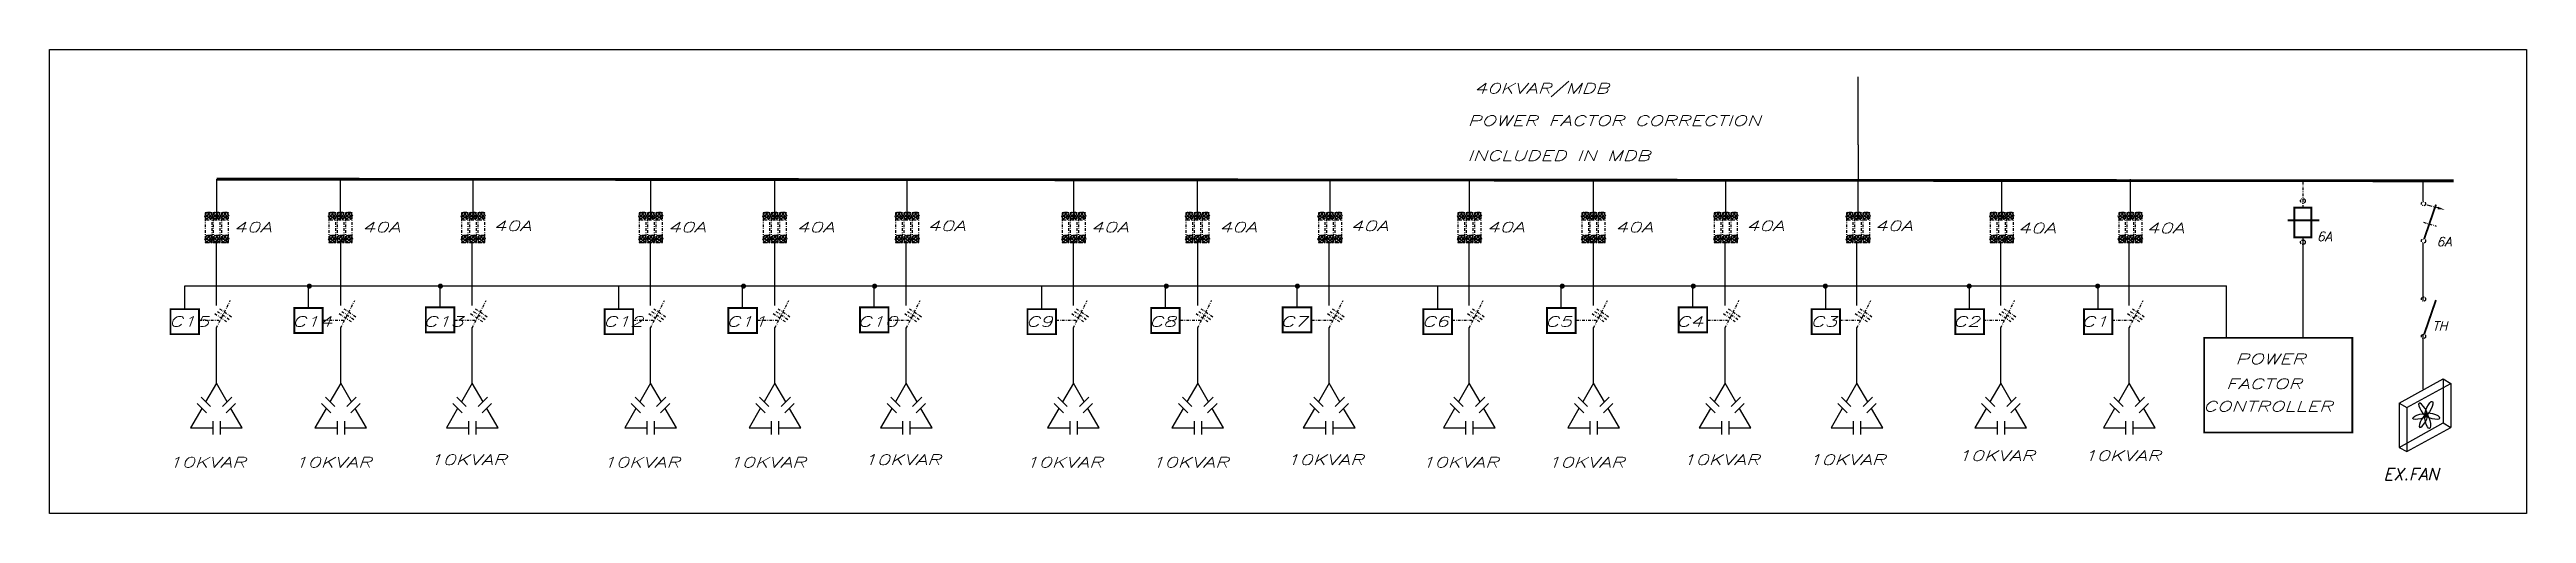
# Model space of a CAD drawing. Header units: metres. Extents: x 228 to 21688, y 132 to 9022.
# Drawn here: x 668.9 to 1135.9, y 308.8 to 396.2 of the extents above; entities that cross this region are included whole.
import ezdxf

# ---------------------------------------------------------------- set-up
doc = ezdxf.new("R2010")
doc.units = ezdxf.units.M
doc.header["$MEASUREMENT"] = 0
doc.linetypes.add('CONTINUA', pattern=[0])
doc.linetypes.add('DASHDOT', pattern=[1, 0.5, -0.25, 0, -0.25])
for name, color, linetype in [('1625', 7, 'DASHDOT'), ('BODY', 7, 'Continuous'), ('DB', 3, 'Continuous'), ('E-quip', 2, 'Continuous'), ('LIGHT', 4, 'Continuous')]:
    doc.layers.add(name, color=color, linetype=linetype)
doc.styles.add('ITALICC', font='italicc')
doc.styles.add('STYLE100', font='romans.shx', dxfattribs={"width": 1.5, "oblique": 20, "height": 15})

msp = doc.modelspace()

# ---------------------------------------------------------------- texts
at = {"layer": '1625', "color": 2, "style": 'ITALICC'}
for s, height, p in [('6A', 1.737, (1096.37, 360.11)), ('6A', 1.737, (1118.93, 359.13)), ('TH', 1.737, (1118.16, 343.24)), ('EX.FAN', 2.271, (1108.92, 315.04))]:
    msp.add_text(s, height=height, dxfattribs=at).set_placement(p)
at = {"layer": 'LIGHT', "linetype": 'Continuous', "style": 'STYLE100', "oblique": 20, "width": 1.5}
for s, height, p in [('40KVAR/MDB', 1.92, (937.45, 387.96)), ('POWER FACTOR CORRECTION', 1.9203, (936.23, 381.86)), ('INCLUDED IN MDB', 1.9203, (936.2, 375.26)), ('40A', 1.92, (703.56, 361.78)), ('40A', 1.92, (727.78, 361.78)), ('40A', 1.92, (752.52, 362.02)), ('40A', 1.92, (785.43, 361.78)), ('40A', 1.92, (809.65, 361.78)), ('40A', 1.92, (834.39, 362.02)), ('40A', 1.92, (865.15, 361.78)), ('40A', 1.92, (889.37, 361.78)), ('40A', 1.92, (914.11, 362.02)), ('40A', 1.92, (939.8, 361.78)), ('40A', 1.92, (964.02, 361.78)), ('40A', 1.92, (988.76, 362.02)), ('40A', 1.92, (1012.99, 362.02)), ('40A', 1.92, (1039.97, 361.6)), ('40A', 1.92, (1064.19, 361.6)), ('C15', 1.92, (691.38, 343.98)), ('C14', 1.92, (714.61, 343.98)), ('C13', 1.92, (739.35, 343.98)), ('C12', 1.92, (773.24, 343.98)), ('C11', 1.92, (796.47, 343.98)), ('C10', 1.92, (821.22, 343.98)), ('C9', 1.92, (852.96, 343.98)), ('C8', 1.92, (876.19, 343.98)), ('C7', 1.92, (900.94, 343.98)), ('C6', 1.92, (927.61, 343.98)), ('C5', 1.92, (950.84, 343.98)), ('C4', 1.92, (975.59, 343.98)), ('C3', 1.92, (1000.87, 343.98)), ('C2', 1.92, (1027.78, 343.98)), ('C1', 1.92, (1051.96, 343.98)), ('POWER ', 1.92, (1081, 336.93)), (' FACTOR', 1.92, (1077.26, 332.24)), ('CONTROLLER', 1.92, (1074.91, 327.99)), ('10KVAR', 1.92, (691.27, 317.44)), ('10KVAR', 1.92, (715.01, 317.44)), ('10KVAR', 1.92, (740.48, 317.92)), ('10KVAR', 1.92, (773.14, 317.44)), ('10KVAR', 1.92, (796.88, 317.44)), ('10KVAR', 1.92, (822.34, 317.92)), ('10KVAR', 1.92, (852.86, 317.44)), ('10KVAR', 1.92, (876.6, 317.44)), ('10KVAR', 1.92, (902.06, 317.92)), ('10KVAR', 1.92, (927.51, 317.44)), ('10KVAR', 1.92, (951.25, 317.44)), ('10KVAR', 1.92, (976.72, 317.92)), ('10KVAR', 1.92, (1000.46, 317.92)), ('10KVAR', 1.92, (1028.62, 318.69)), ('10KVAR', 1.92, (1052.37, 318.69))]:
    msp.add_text(s, height=height, dxfattribs=at).set_placement(p)

# ---------------------------------------------------------------- blocks, each defined once
blk = doc.blocks.new('*X150')
at = {"color": 0, "linetype": 'Continuous'}
for p, q in [((6.81, 19.72), (7.08, 19.98)), ((7.08, 19.61), (6.81, 19.88)), ((6.82, 19.9), (6.9, 19.98)), ((6.9, 19.61), (6.82, 19.69)), ((6.88, 19.61), (7.15, 19.88)), ((7.15, 19.72), (6.89, 19.98)), ((7.13, 19.92), (7.06, 19.98)), ((7.06, 19.61), (7.12, 19.68))]:
    blk.add_line(p, q, dxfattribs=at)
blk = doc.blocks.new('A$C23905605')
at = {"linetype": 'Continuous'}
for p, q in [((0, 2.48), (2.25, 3.73)), ((0.39, 2.26), (2.64, 3.5)), ((2.25, 3.73), (2.25, 1.47)), ((0, 2.48), (0, 0.22)), ((0, 0.22), (2.25, 1.47)), ((0.39, 0), (2.64, 1.24))]:
    blk.add_line(p, q, dxfattribs=at)
at = {"layer": 'BODY', "linetype": 'Continuous'}
for p, q in [((2.25, 3.73), (2.64, 3.5)), ((2.64, 3.5), (2.64, 1.24)), ((0, 2.48), (0, 0.22)), ((0, 2.48), (0.39, 2.26)), ((0.39, 2.26), (0.39, 0)), ((2.25, 1.47), (2.64, 1.24)), ((0, 0.22), (0.39, 0))]:
    blk.add_line(p, q, dxfattribs=at)
at = {"layer": 'BODY', "linetype": 'Continuous', "const_width": 0.0735}
blk.add_lwpolyline([(1.32, 1.89, 1), (1.46, 1.89, 1)], format="xyb", close=True, dxfattribs=at)
at = {"layer": 'BODY', "linetype": 'Continuous'}
for centre, major_axis in [((1.52, 2.22), (-0.177, -0.354)), ((1.08, 1.8), (0.384, 0.092)), ((1.45, 1.57), (-0.099, 0.383))]:
    blk.add_ellipse(centre, major_axis=major_axis, ratio=0.297009, dxfattribs=at)
at = {"layer": 'BODY', "linetype": 'Continuous', "extrusion": (0, 0, -1)}
for centre, major_axis in [((1.22, 2.15), (0.208, -0.336)), ((1.24, 1.59), (0.19, 0.346)), ((1.7, 1.82), (-0.383, 0.099))]:
    blk.add_ellipse(centre, major_axis=major_axis, ratio=0.297009, dxfattribs=at)
blk = doc.blocks.new('A$C76A83806')
at = {"xscale": 0.3827515256249782, "yscale": 0.3827515256249782, "zscale": 0.3827515256249782}
blk.add_blockref('A$C23905605', (0, 0), dxfattribs=at)
blk = doc.blocks.new('PFC')
at = {"layer": 'DB', "linetype": 'CONTINUA', "ltscale": 5}
for p, q in [((0, 0), (-59, -102)), ((59, -102), (0, 0)), ((-105, -112), (-54, -163)), ((-84, -76), (-33, -128)), ((84, -76), (33, -128)), ((105, -112), (54, -163)), ((-80, -138), (-141, -244)), ((-141, -244), (-20, -244)), ((-20, -208), (-20, -280)), ((20, -208), (20, -280)), ((20, -244), (141, -244)), ((141, -244), (79, -138))]:
    blk.add_line(p, q, dxfattribs=at)

# ---------------------------------------------------------------- linework, layer by layer
at = {"layer": '1625', "color": 2}
for p, q in [((1093.79, 366.4), (1093.79, 371.47)), ((699.49, 365.46), (698.18, 365.46)), ((698.18, 365.46), (698.18, 359.86)), ((699.49, 359.86), (699.49, 365.46)), ((699.73, 365.46), (699.73, 359.86)), ((701.04, 365.46), (699.73, 365.46)), ((701.04, 359.86), (701.04, 365.46)), ((701.28, 365.46), (701.28, 359.86)), ((702.59, 365.46), (701.28, 365.46)), ((702.59, 359.86), (702.59, 365.46)), ((722.84, 365.46), (721.53, 365.46)), ((721.53, 365.46), (721.53, 359.86)), ((722.84, 359.86), (722.84, 365.46)), ((723.08, 365.46), (723.08, 359.86)), ((724.39, 365.46), (723.08, 365.46)), ((724.39, 359.86), (724.39, 365.46)), ((724.63, 365.46), (724.63, 359.86)), ((725.94, 365.46), (724.63, 365.46)), ((725.94, 359.86), (725.94, 365.46)), ((747.82, 365.46), (746.52, 365.46)), ((746.52, 365.46), (746.52, 359.86)), ((747.82, 359.86), (747.82, 365.46)), ((748.07, 365.46), (748.07, 359.86)), ((749.37, 365.46), (748.07, 365.46)), ((749.37, 359.86), (749.37, 365.46)), ((749.61, 365.46), (749.61, 359.86)), ((750.92, 365.46), (749.61, 365.46)), ((750.92, 359.86), (750.92, 365.46)), ((781.35, 365.46), (780.05, 365.46)), ((780.05, 365.46), (780.05, 359.86)), ((781.35, 359.86), (781.35, 365.46)), ((781.6, 365.46), (781.6, 359.86)), ((782.9, 365.46), (781.6, 365.46)), ((782.9, 359.86), (782.9, 365.46)), ((783.15, 365.46), (783.15, 359.86)), ((784.45, 365.46), (783.15, 365.46)), ((784.45, 359.86), (784.45, 365.46)), ((804.7, 365.46), (803.4, 365.46)), ((803.4, 365.46), (803.4, 359.86)), ((804.7, 359.86), (804.7, 365.46)), ((804.95, 365.46), (804.95, 359.86)), ((806.25, 365.46), (804.95, 365.46)), ((806.25, 359.86), (806.25, 365.46)), ((806.5, 365.46), (806.5, 359.86)), ((807.8, 365.46), (806.5, 365.46)), ((807.8, 359.86), (807.8, 365.46)), ((829.69, 365.46), (828.38, 365.46)), ((828.38, 365.46), (828.38, 359.86)), ((829.69, 359.86), (829.69, 365.46)), ((829.93, 365.46), (829.93, 359.86)), ((831.24, 365.46), (829.93, 365.46)), ((831.24, 359.86), (831.24, 365.46)), ((831.48, 365.46), (831.48, 359.86)), ((832.79, 365.46), (831.48, 365.46)), ((832.79, 359.86), (832.79, 365.46)), ((861.08, 365.46), (859.77, 365.46)), ((859.77, 365.46), (859.77, 359.86)), ((861.08, 359.86), (861.08, 365.46)), ((861.32, 365.46), (861.32, 359.86)), ((862.62, 365.46), (861.32, 365.46)), ((862.62, 359.86), (862.62, 365.46)), ((862.87, 365.46), (862.87, 359.86)), ((864.17, 365.46), (862.87, 365.46)), ((864.17, 359.86), (864.17, 365.46)), ((884.43, 365.46), (883.12, 365.46)), ((883.12, 365.46), (883.12, 359.86)), ((884.43, 359.86), (884.43, 365.46)), ((884.67, 365.46), (884.67, 359.86)), ((885.97, 365.46), (884.67, 365.46)), ((885.97, 359.86), (885.97, 365.46)), ((886.22, 365.46), (886.22, 359.86)), ((887.52, 365.46), (886.22, 365.46)), ((887.52, 359.86), (887.52, 365.46)), ((909.41, 365.46), (908.11, 365.46)), ((908.11, 365.46), (908.11, 359.86)), ((909.41, 359.86), (909.41, 365.46)), ((909.65, 365.46), (909.65, 359.86)), ((910.96, 365.46), (909.65, 365.46)), ((910.96, 359.86), (910.96, 365.46)), ((911.2, 365.46), (911.2, 359.86)), ((912.51, 365.46), (911.2, 365.46)), ((912.51, 359.86), (912.51, 365.46)), ((935.73, 365.46), (934.42, 365.46)), ((934.42, 365.46), (934.42, 359.86)), ((935.73, 359.86), (935.73, 365.46)), ((935.97, 365.46), (935.97, 359.86)), ((937.28, 365.46), (935.97, 365.46)), ((937.28, 359.86), (937.28, 365.46)), ((937.52, 365.46), (937.52, 359.86)), ((938.82, 365.46), (937.52, 365.46)), ((938.82, 359.86), (938.82, 365.46)), ((959.08, 365.46), (957.77, 365.46)), ((957.77, 365.46), (957.77, 359.86)), ((959.08, 359.86), (959.08, 365.46)), ((959.32, 365.46), (959.32, 359.86)), ((960.63, 365.46), (959.32, 365.46)), ((960.63, 359.86), (960.63, 365.46)), ((960.87, 365.46), (960.87, 359.86)), ((962.17, 365.46), (960.87, 365.46)), ((962.17, 359.86), (962.17, 365.46)), ((984.06, 365.46), (982.76, 365.46)), ((982.76, 365.46), (982.76, 359.86)), ((984.06, 359.86), (984.06, 365.46)), ((984.31, 365.46), (984.31, 359.86)), ((985.61, 365.46), (984.31, 365.46)), ((985.61, 359.86), (985.61, 365.46)), ((985.85, 365.46), (985.85, 359.86)), ((987.16, 365.46), (985.85, 365.46)), ((987.16, 359.86), (987.16, 365.46)), ((1008.97, 365.46), (1007.66, 365.46)), ((1007.66, 365.46), (1007.66, 359.86)), ((1008.97, 359.86), (1008.97, 365.46)), ((1009.21, 365.46), (1009.21, 359.86)), ((1010.52, 365.46), (1009.21, 365.46)), ((1010.52, 359.86), (1010.52, 365.46)), ((1010.76, 365.46), (1010.76, 359.86)), ((1012.06, 365.46), (1010.76, 365.46)), ((1012.06, 359.86), (1012.06, 365.46)), ((1034.78, 365.46), (1034.78, 359.86)), ((1036.09, 365.46), (1034.78, 365.46)), ((1036.09, 359.86), (1036.09, 365.46)), ((1037.64, 365.46), (1036.33, 365.46)), ((1036.33, 365.46), (1036.33, 359.86)), ((1037.64, 359.86), (1037.64, 365.46)), ((1039.18, 365.46), (1037.88, 365.46)), ((1037.88, 365.46), (1037.88, 359.86)), ((1039.18, 359.86), (1039.18, 365.46)), ((1059.01, 365.46), (1059.01, 359.86)), ((1060.31, 365.46), (1059.01, 365.46)), ((1060.31, 359.86), (1060.31, 365.46)), ((1061.86, 365.46), (1060.55, 365.46)), ((1060.55, 365.46), (1060.55, 359.86)), ((1061.86, 359.86), (1061.86, 365.46)), ((1063.41, 365.46), (1062.1, 365.46)), ((1062.1, 365.46), (1062.1, 359.86)), ((1063.41, 359.86), (1063.41, 365.46)), ((1117.68, 366.74), (1116.84, 366.98)), ((1119.17, 366.36), (1117.68, 366.74)), ((698.18, 359.86), (699.49, 359.86)), ((699.73, 359.86), (701.04, 359.86)), ((701.28, 359.86), (702.59, 359.86)), ((721.53, 359.86), (722.84, 359.86)), ((723.08, 359.86), (724.39, 359.86)), ((724.63, 359.86), (725.94, 359.86)), ((746.52, 359.86), (747.82, 359.86)), ((748.07, 359.86), (749.37, 359.86)), ((749.61, 359.86), (750.92, 359.86)), ((780.05, 359.86), (781.35, 359.86)), ((781.6, 359.86), (782.9, 359.86)), ((783.15, 359.86), (784.45, 359.86)), ((803.4, 359.86), (804.7, 359.86)), ((804.95, 359.86), (806.25, 359.86)), ((806.5, 359.86), (807.8, 359.86)), ((828.38, 359.86), (829.69, 359.86)), ((829.93, 359.86), (831.24, 359.86)), ((831.48, 359.86), (832.79, 359.86)), ((859.77, 359.86), (861.08, 359.86)), ((861.32, 359.86), (862.62, 359.86)), ((862.87, 359.86), (864.17, 359.86)), ((883.12, 359.86), (884.43, 359.86)), ((884.67, 359.86), (885.97, 359.86)), ((886.22, 359.86), (887.52, 359.86)), ((908.11, 359.86), (909.41, 359.86)), ((909.65, 359.86), (910.96, 359.86)), ((911.2, 359.86), (912.51, 359.86)), ((934.42, 359.86), (935.73, 359.86)), ((935.97, 359.86), (937.28, 359.86)), ((937.52, 359.86), (938.82, 359.86)), ((957.77, 359.86), (959.08, 359.86)), ((959.32, 359.86), (960.63, 359.86)), ((960.87, 359.86), (962.17, 359.86)), ((982.76, 359.86), (984.06, 359.86)), ((984.31, 359.86), (985.61, 359.86)), ((985.85, 359.86), (987.16, 359.86)), ((1007.66, 359.86), (1008.97, 359.86)), ((1009.21, 359.86), (1010.52, 359.86)), ((1010.76, 359.86), (1012.06, 359.86)), ((1034.78, 359.86), (1036.09, 359.86)), ((1036.33, 359.86), (1037.64, 359.86)), ((1037.88, 359.86), (1039.18, 359.86)), ((1059.01, 359.86), (1060.31, 359.86)), ((1060.55, 359.86), (1061.86, 359.86)), ((1062.1, 359.86), (1063.41, 359.86)), ((1116.51, 363.65), (1118.85, 362.95)), ((700, 346.45), (702.26, 344.93)), ((700.32, 343.76), (702.94, 348.89)), ((700.5, 346.85), (702.77, 345.33)), ((700.91, 347.36), (703.17, 345.83)), ((723.46, 346.45), (725.72, 344.93)), ((723.77, 343.76), (726.39, 348.89)), ((723.96, 346.85), (726.22, 345.33)), ((724.36, 347.36), (726.63, 345.83)), ((748.23, 346.45), (750.49, 344.93)), ((748.55, 343.76), (751.17, 348.89)), ((748.74, 346.85), (751, 345.33)), ((749.14, 347.36), (751.4, 345.83)), ((781.87, 346.45), (784.13, 344.93)), ((782.18, 343.76), (784.8, 348.89)), ((782.37, 346.85), (784.63, 345.33)), ((782.77, 347.36), (785.03, 345.83)), ((805.32, 346.45), (807.58, 344.93)), ((805.64, 343.76), (808.26, 348.89)), ((805.83, 346.85), (808.09, 345.33)), ((806.23, 347.36), (808.49, 345.83)), ((830.1, 346.45), (832.36, 344.93)), ((830.42, 343.76), (833.03, 348.89)), ((830.6, 346.85), (832.86, 345.33)), ((831, 347.36), (833.27, 345.83)), ((861.59, 346.45), (863.85, 344.93)), ((861.9, 343.76), (864.52, 348.89)), ((862.09, 346.85), (864.35, 345.33)), ((862.49, 347.36), (864.76, 345.83)), ((885.04, 346.45), (887.31, 344.93)), ((885.36, 343.76), (887.98, 348.89)), ((885.55, 346.85), (887.81, 345.33)), ((885.95, 347.36), (888.21, 345.83)), ((909.82, 346.45), (912.08, 344.93)), ((910.14, 343.76), (912.76, 348.89)), ((910.32, 346.85), (912.58, 345.33)), ((910.73, 347.36), (912.99, 345.83)), ((936.24, 346.45), (938.5, 344.93)), ((936.56, 343.76), (939.18, 348.89)), ((936.74, 346.85), (939, 345.33)), ((937.15, 347.36), (939.41, 345.83)), ((959.7, 346.45), (961.96, 344.93)), ((960.01, 343.76), (962.63, 348.89)), ((960.2, 346.85), (962.46, 345.33)), ((960.6, 347.36), (962.86, 345.83)), ((984.47, 346.45), (986.73, 344.93)), ((984.79, 343.76), (987.41, 348.89)), ((984.97, 346.85), (987.24, 345.33)), ((985.38, 347.36), (987.64, 345.83)), ((1009.34, 346.45), (1011.6, 344.93)), ((1009.66, 343.76), (1012.28, 348.89)), ((1009.84, 346.85), (1012.1, 345.33)), ((1010.25, 347.36), (1012.51, 345.83)), ((1036.46, 346.45), (1038.72, 344.93)), ((1036.78, 343.76), (1039.39, 348.89)), ((1036.96, 346.85), (1039.22, 345.33)), ((1037.37, 347.36), (1039.63, 345.83)), ((1060.68, 346.45), (1062.94, 344.93)), ((1061, 343.76), (1063.62, 348.89)), ((1061.19, 346.85), (1063.45, 345.33)), ((1061.59, 347.36), (1063.85, 345.83)), ((697.07, 345.19), (700.8, 345.19)), ((720.53, 345.19), (724.26, 345.19)), ((745.31, 345.19), (749.03, 345.19)), ((778.94, 345.19), (782.67, 345.19)), ((802.4, 345.19), (806.12, 345.19)), ((827.17, 345.19), (830.9, 345.19)), ((858.66, 345.19), (862.39, 345.19)), ((882.12, 345.19), (885.85, 345.19)), ((906.89, 345.19), (910.62, 345.19)), ((933.31, 345.19), (937.04, 345.19)), ((956.77, 345.19), (960.5, 345.19)), ((981.54, 345.19), (985.27, 345.19)), ((1006.41, 345.19), (1010.14, 345.19)), ((1033.53, 345.19), (1037.26, 345.19)), ((1057.76, 345.19), (1061.48, 345.19))]:
    msp.add_line(p, q, dxfattribs=at)
for points in [[(699.62, 364.81), (699.23, 365.49), (698.44, 365.49), (698.05, 364.81), (698.44, 364.13), (699.23, 364.13)], [(701.17, 364.81), (700.78, 365.49), (699.99, 365.49), (699.6, 364.81), (699.99, 364.13), (700.78, 364.13)], [(702.72, 364.81), (702.32, 365.49), (701.54, 365.49), (701.15, 364.81), (701.54, 364.13), (702.32, 364.13)], [(722.97, 364.81), (722.58, 365.49), (721.79, 365.49), (721.4, 364.81), (721.79, 364.13), (722.58, 364.13)], [(724.52, 364.81), (724.13, 365.49), (723.34, 365.49), (722.95, 364.81), (723.34, 364.13), (724.13, 364.13)], [(726.07, 364.81), (725.67, 365.49), (724.89, 365.49), (724.5, 364.81), (724.89, 364.13), (725.67, 364.13)], [(747.95, 364.81), (747.56, 365.49), (746.78, 365.49), (746.39, 364.81), (746.78, 364.13), (747.56, 364.13)], [(749.5, 364.81), (749.11, 365.49), (748.33, 365.49), (747.94, 364.81), (748.33, 364.13), (749.11, 364.13)], [(751.05, 364.81), (750.66, 365.49), (749.88, 365.49), (749.48, 364.81), (749.88, 364.13), (750.66, 364.13)], [(781.48, 364.81), (781.09, 365.49), (780.31, 365.49), (779.92, 364.81), (780.31, 364.13), (781.09, 364.13)], [(783.03, 364.81), (782.64, 365.49), (781.86, 365.49), (781.47, 364.81), (781.86, 364.13), (782.64, 364.13)], [(784.58, 364.81), (784.19, 365.49), (783.41, 365.49), (783.01, 364.81), (783.41, 364.13), (784.19, 364.13)], [(804.83, 364.81), (804.44, 365.49), (803.66, 365.49), (803.27, 364.81), (803.66, 364.13), (804.44, 364.13)], [(806.38, 364.81), (805.99, 365.49), (805.21, 365.49), (804.82, 364.81), (805.21, 364.13), (805.99, 364.13)], [(807.93, 364.81), (807.54, 365.49), (806.76, 365.49), (806.37, 364.81), (806.76, 364.13), (807.54, 364.13)], [(829.82, 364.81), (829.43, 365.49), (828.65, 365.49), (828.25, 364.81), (828.65, 364.13), (829.43, 364.13)], [(831.37, 364.81), (830.98, 365.49), (830.19, 365.49), (829.8, 364.81), (830.19, 364.13), (830.98, 364.13)], [(832.92, 364.81), (832.53, 365.49), (831.74, 365.49), (831.35, 364.81), (831.74, 364.13), (832.53, 364.13)], [(861.21, 364.81), (860.81, 365.49), (860.03, 365.49), (859.64, 364.81), (860.03, 364.13), (860.81, 364.13)], [(862.75, 364.81), (862.36, 365.49), (861.58, 365.49), (861.19, 364.81), (861.58, 364.13), (862.36, 364.13)], [(864.3, 364.81), (863.91, 365.49), (863.13, 365.49), (862.74, 364.81), (863.13, 364.13), (863.91, 364.13)], [(884.56, 364.81), (884.16, 365.49), (883.38, 365.49), (882.99, 364.81), (883.38, 364.13), (884.16, 364.13)], [(886.1, 364.81), (885.71, 365.49), (884.93, 365.49), (884.54, 364.81), (884.93, 364.13), (885.71, 364.13)], [(887.65, 364.81), (887.26, 365.49), (886.48, 365.49), (886.09, 364.81), (886.48, 364.13), (887.26, 364.13)], [(909.54, 364.81), (909.15, 365.49), (908.37, 365.49), (907.97, 364.81), (908.37, 364.13), (909.15, 364.13)], [(911.09, 364.81), (910.7, 365.49), (909.91, 365.49), (909.52, 364.81), (909.91, 364.13), (910.7, 364.13)], [(912.64, 364.81), (912.25, 365.49), (911.46, 365.49), (911.07, 364.81), (911.46, 364.13), (912.25, 364.13)], [(935.86, 364.81), (935.47, 365.49), (934.68, 365.49), (934.29, 364.81), (934.68, 364.13), (935.47, 364.13)], [(937.41, 364.81), (937.01, 365.49), (936.23, 365.49), (935.84, 364.81), (936.23, 364.13), (937.01, 364.13)], [(938.95, 364.81), (938.56, 365.49), (937.78, 365.49), (937.39, 364.81), (937.78, 364.13), (938.56, 364.13)], [(959.21, 364.81), (958.82, 365.49), (958.03, 365.49), (957.64, 364.81), (958.03, 364.13), (958.82, 364.13)], [(960.76, 364.81), (960.36, 365.49), (959.58, 365.49), (959.19, 364.81), (959.58, 364.13), (960.36, 364.13)], [(962.3, 364.81), (961.91, 365.49), (961.13, 365.49), (960.74, 364.81), (961.13, 364.13), (961.91, 364.13)], [(984.19, 364.81), (983.8, 365.49), (983.02, 365.49), (982.63, 364.81), (983.02, 364.13), (983.8, 364.13)], [(985.74, 364.81), (985.35, 365.49), (984.57, 365.49), (984.17, 364.81), (984.57, 364.13), (985.35, 364.13)], [(987.29, 364.81), (986.9, 365.49), (986.11, 365.49), (985.72, 364.81), (986.11, 364.13), (986.9, 364.13)], [(1009.1, 364.81), (1008.71, 365.49), (1007.92, 365.49), (1007.53, 364.81), (1007.92, 364.13), (1008.71, 364.13)], [(1010.65, 364.81), (1010.25, 365.49), (1009.47, 365.49), (1009.08, 364.81), (1009.47, 364.13), (1010.25, 364.13)], [(1012.19, 364.81), (1011.8, 365.49), (1011.02, 365.49), (1010.63, 364.81), (1011.02, 364.13), (1011.8, 364.13)], [(1036.22, 364.81), (1035.83, 365.49), (1035.04, 365.49), (1034.65, 364.81), (1035.04, 364.13), (1035.83, 364.13)], [(1037.77, 364.81), (1037.37, 365.49), (1036.59, 365.49), (1036.2, 364.81), (1036.59, 364.13), (1037.37, 364.13)], [(1039.31, 364.81), (1038.92, 365.49), (1038.14, 365.49), (1037.75, 364.81), (1038.14, 364.13), (1038.92, 364.13)], [(1060.44, 364.81), (1060.05, 365.49), (1059.27, 365.49), (1058.87, 364.81), (1059.27, 364.13), (1060.05, 364.13)], [(1061.99, 364.81), (1061.6, 365.49), (1060.81, 365.49), (1060.42, 364.81), (1060.81, 364.13), (1061.6, 364.13)], [(1063.54, 364.81), (1063.15, 365.49), (1062.36, 365.49), (1061.97, 364.81), (1062.36, 364.13), (1063.15, 364.13)], [(699.62, 360.51), (699.23, 361.19), (698.44, 361.19), (698.05, 360.51), (698.44, 359.83), (699.23, 359.83)], [(701.17, 360.51), (700.78, 361.19), (699.99, 361.19), (699.6, 360.51), (699.99, 359.83), (700.78, 359.83)], [(702.72, 360.51), (702.32, 361.19), (701.54, 361.19), (701.15, 360.51), (701.54, 359.83), (702.32, 359.83)], [(722.97, 360.51), (722.58, 361.19), (721.79, 361.19), (721.4, 360.51), (721.79, 359.83), (722.58, 359.83)], [(724.52, 360.51), (724.13, 361.19), (723.34, 361.19), (722.95, 360.51), (723.34, 359.83), (724.13, 359.83)], [(726.07, 360.51), (725.67, 361.19), (724.89, 361.19), (724.5, 360.51), (724.89, 359.83), (725.67, 359.83)], [(747.95, 360.51), (747.56, 361.19), (746.78, 361.19), (746.39, 360.51), (746.78, 359.83), (747.56, 359.83)], [(749.5, 360.51), (749.11, 361.19), (748.33, 361.19), (747.94, 360.51), (748.33, 359.83), (749.11, 359.83)], [(751.05, 360.51), (750.66, 361.19), (749.88, 361.19), (749.48, 360.51), (749.88, 359.83), (750.66, 359.83)], [(781.48, 360.51), (781.09, 361.19), (780.31, 361.19), (779.92, 360.51), (780.31, 359.83), (781.09, 359.83)], [(783.03, 360.51), (782.64, 361.19), (781.86, 361.19), (781.47, 360.51), (781.86, 359.83), (782.64, 359.83)], [(784.58, 360.51), (784.19, 361.19), (783.41, 361.19), (783.01, 360.51), (783.41, 359.83), (784.19, 359.83)], [(804.83, 360.51), (804.44, 361.19), (803.66, 361.19), (803.27, 360.51), (803.66, 359.83), (804.44, 359.83)], [(806.38, 360.51), (805.99, 361.19), (805.21, 361.19), (804.82, 360.51), (805.21, 359.83), (805.99, 359.83)], [(807.93, 360.51), (807.54, 361.19), (806.76, 361.19), (806.37, 360.51), (806.76, 359.83), (807.54, 359.83)], [(829.82, 360.51), (829.43, 361.19), (828.65, 361.19), (828.25, 360.51), (828.65, 359.83), (829.43, 359.83)], [(831.37, 360.51), (830.98, 361.19), (830.19, 361.19), (829.8, 360.51), (830.19, 359.83), (830.98, 359.83)], [(832.92, 360.51), (832.53, 361.19), (831.74, 361.19), (831.35, 360.51), (831.74, 359.83), (832.53, 359.83)], [(861.21, 360.51), (860.81, 361.19), (860.03, 361.19), (859.64, 360.51), (860.03, 359.83), (860.81, 359.83)], [(862.75, 360.51), (862.36, 361.19), (861.58, 361.19), (861.19, 360.51), (861.58, 359.83), (862.36, 359.83)], [(864.3, 360.51), (863.91, 361.19), (863.13, 361.19), (862.74, 360.51), (863.13, 359.83), (863.91, 359.83)], [(884.56, 360.51), (884.16, 361.19), (883.38, 361.19), (882.99, 360.51), (883.38, 359.83), (884.16, 359.83)], [(886.1, 360.51), (885.71, 361.19), (884.93, 361.19), (884.54, 360.51), (884.93, 359.83), (885.71, 359.83)], [(887.65, 360.51), (887.26, 361.19), (886.48, 361.19), (886.09, 360.51), (886.48, 359.83), (887.26, 359.83)], [(909.54, 360.51), (909.15, 361.19), (908.37, 361.19), (907.97, 360.51), (908.37, 359.83), (909.15, 359.83)], [(911.09, 360.51), (910.7, 361.19), (909.91, 361.19), (909.52, 360.51), (909.91, 359.83), (910.7, 359.83)], [(912.64, 360.51), (912.25, 361.19), (911.46, 361.19), (911.07, 360.51), (911.46, 359.83), (912.25, 359.83)], [(935.86, 360.51), (935.47, 361.19), (934.68, 361.19), (934.29, 360.51), (934.68, 359.83), (935.47, 359.83)], [(937.41, 360.51), (937.01, 361.19), (936.23, 361.19), (935.84, 360.51), (936.23, 359.83), (937.01, 359.83)], [(938.95, 360.51), (938.56, 361.19), (937.78, 361.19), (937.39, 360.51), (937.78, 359.83), (938.56, 359.83)], [(959.21, 360.51), (958.82, 361.19), (958.03, 361.19), (957.64, 360.51), (958.03, 359.83), (958.82, 359.83)], [(960.76, 360.51), (960.36, 361.19), (959.58, 361.19), (959.19, 360.51), (959.58, 359.83), (960.36, 359.83)], [(962.3, 360.51), (961.91, 361.19), (961.13, 361.19), (960.74, 360.51), (961.13, 359.83), (961.91, 359.83)], [(984.19, 360.51), (983.8, 361.19), (983.02, 361.19), (982.63, 360.51), (983.02, 359.83), (983.8, 359.83)], [(985.74, 360.51), (985.35, 361.19), (984.57, 361.19), (984.17, 360.51), (984.57, 359.83), (985.35, 359.83)], [(987.29, 360.51), (986.9, 361.19), (986.11, 361.19), (985.72, 360.51), (986.11, 359.83), (986.9, 359.83)], [(1009.1, 360.51), (1008.71, 361.19), (1007.92, 361.19), (1007.53, 360.51), (1007.92, 359.83), (1008.71, 359.83)], [(1010.65, 360.51), (1010.25, 361.19), (1009.47, 361.19), (1009.08, 360.51), (1009.47, 359.83), (1010.25, 359.83)], [(1012.19, 360.51), (1011.8, 361.19), (1011.02, 361.19), (1010.63, 360.51), (1011.02, 359.83), (1011.8, 359.83)], [(1036.22, 360.51), (1035.83, 361.19), (1035.04, 361.19), (1034.65, 360.51), (1035.04, 359.83), (1035.83, 359.83)], [(1037.77, 360.51), (1037.37, 361.19), (1036.59, 361.19), (1036.2, 360.51), (1036.59, 359.83), (1037.37, 359.83)], [(1039.31, 360.51), (1038.92, 361.19), (1038.14, 361.19), (1037.75, 360.51), (1038.14, 359.83), (1038.92, 359.83)], [(1060.44, 360.51), (1060.05, 361.19), (1059.27, 361.19), (1058.87, 360.51), (1059.27, 359.83), (1060.05, 359.83)], [(1061.99, 360.51), (1061.6, 361.19), (1060.81, 361.19), (1060.42, 360.51), (1060.81, 359.83), (1061.6, 359.83)], [(1063.54, 360.51), (1063.15, 361.19), (1062.36, 361.19), (1061.97, 360.51), (1062.36, 359.83), (1063.15, 359.83)]]:
    msp.add_lwpolyline(points, close=True, dxfattribs=at)
at = {"layer": '1625', "color": 2, "const_width": 0.441}
for points in [[(717.58, 351.62, 1), (718.1, 351.62, 1)], [(742.3, 351.62, 1), (742.82, 351.62, 1)], [(799.45, 351.62, 1), (799.97, 351.62, 1)], [(824.17, 351.62, 1), (824.68, 351.62, 1)], [(879.17, 351.62, 1), (879.69, 351.62, 1)], [(903.89, 351.62, 1), (904.41, 351.62, 1)], [(953.82, 351.62, 1), (954.34, 351.62, 1)], [(978.54, 351.62, 1), (979.06, 351.62, 1)], [(1003.44, 351.62, 1), (1003.96, 351.62, 1)], [(1030.56, 351.62, 1), (1031.08, 351.62, 1)], [(1054.79, 351.62, 1), (1055.3, 351.62, 1)]]:
    msp.add_lwpolyline(points, format="xyb", close=True, dxfattribs=at)
at = {"layer": '1625', "color": 2}
for centre, radius in [((698.86, 364.79), 0.289), ((700.41, 364.79), 0.289), ((701.96, 364.79), 0.289), ((722.21, 364.79), 0.289), ((723.76, 364.79), 0.289), ((725.31, 364.79), 0.289), ((747.2, 364.79), 0.289), ((748.75, 364.79), 0.289), ((750.3, 364.79), 0.289), ((780.73, 364.79), 0.289), ((782.28, 364.79), 0.289), ((783.83, 364.79), 0.289), ((804.08, 364.79), 0.289), ((805.63, 364.79), 0.289), ((807.18, 364.79), 0.289), ((829.07, 364.79), 0.289), ((830.61, 364.79), 0.289), ((832.16, 364.79), 0.289), ((860.45, 364.79), 0.289), ((862, 364.79), 0.289), ((863.55, 364.79), 0.289), ((883.8, 364.79), 0.289), ((885.35, 364.79), 0.289), ((886.9, 364.79), 0.289), ((908.79, 364.79), 0.289), ((910.33, 364.79), 0.289), ((911.88, 364.79), 0.289), ((935.1, 364.79), 0.289), ((936.65, 364.79), 0.289), ((938.2, 364.79), 0.289), ((958.45, 364.79), 0.289), ((960, 364.79), 0.289), ((961.55, 364.79), 0.289), ((983.44, 364.79), 0.289), ((984.99, 364.79), 0.289), ((986.54, 364.79), 0.289), ((1008.34, 364.79), 0.289), ((1009.89, 364.79), 0.289), ((1011.44, 364.79), 0.289), ((1035.46, 364.79), 0.289), ((1037.01, 364.79), 0.289), ((1038.56, 364.79), 0.289), ((1059.69, 364.79), 0.289), ((1061.24, 364.79), 0.289), ((1062.78, 364.79), 0.289), ((1093.74, 367.69), 0.444), ((1116.49, 367.16), 0.4), ((698.86, 360.49), 0.289), ((700.41, 360.49), 0.289), ((701.96, 360.49), 0.289), ((722.21, 360.49), 0.289), ((723.76, 360.49), 0.289), ((725.31, 360.49), 0.289), ((747.2, 360.49), 0.289), ((748.75, 360.49), 0.289), ((750.3, 360.49), 0.289), ((780.73, 360.49), 0.289), ((782.28, 360.49), 0.289), ((783.83, 360.49), 0.289), ((804.08, 360.49), 0.289), ((805.63, 360.49), 0.289), ((807.18, 360.49), 0.289), ((829.07, 360.49), 0.289), ((830.61, 360.49), 0.289), ((832.16, 360.49), 0.289), ((860.45, 360.49), 0.289), ((862, 360.49), 0.289), ((863.55, 360.49), 0.289), ((883.8, 360.49), 0.289), ((885.35, 360.49), 0.289), ((886.9, 360.49), 0.289), ((908.79, 360.49), 0.289), ((910.33, 360.49), 0.289), ((911.88, 360.49), 0.289), ((935.1, 360.49), 0.289), ((936.65, 360.49), 0.289), ((938.2, 360.49), 0.289), ((958.45, 360.49), 0.289), ((960, 360.49), 0.289), ((961.55, 360.49), 0.289), ((983.44, 360.49), 0.289), ((984.99, 360.49), 0.289), ((986.54, 360.49), 0.289), ((1008.34, 360.49), 0.289), ((1009.89, 360.49), 0.289), ((1011.44, 360.49), 0.289), ((1035.46, 360.49), 0.289), ((1037.01, 360.49), 0.289), ((1038.56, 360.49), 0.289), ((1059.69, 360.49), 0.289), ((1061.24, 360.49), 0.289), ((1062.78, 360.49), 0.289), ((1093.74, 359.89), 0.444), ((1116.49, 360.14), 0.4), ((1116.49, 349.17), 0.4), ((1116.49, 342.15), 0.4)]:
    msp.add_circle(centre, radius, dxfattribs=at)
msp.add_solid([(1119.23, 366.58), (1119.11, 366.13), (1120.51, 366.02)], dxfattribs=at)
at = {"layer": 'DB', "linetype": 'Continuous', "ltscale": 5}
for p, q in [((1009.87, 378.26), (1009.87, 391.09)), ((1009.87, 378.26), (1009.87, 371.73)), ((700.39, 364.13), (700.39, 371.79)), ((723.74, 364.13), (723.74, 371.79)), ((748.73, 364.13), (748.73, 371.79)), ((782.26, 364.13), (782.26, 371.79)), ((805.61, 364.13), (805.61, 371.79)), ((830.59, 364.13), (830.59, 371.79)), ((861.98, 364.13), (861.98, 371.79)), ((885.33, 364.13), (885.33, 371.79)), ((910.31, 364.13), (910.31, 371.79)), ((936.63, 364.13), (936.63, 371.79)), ((959.98, 364.13), (959.98, 371.79)), ((984.96, 364.13), (984.96, 371.79)), ((1009.87, 364.13), (1009.87, 371.79)), ((1036.99, 364.13), (1036.99, 371.79)), ((1061.21, 364.13), (1061.21, 371.79)), ((1116.41, 367.55), (1116.41, 371.47)), ((700.32, 347.94), (700.32, 360.13)), ((723.77, 347.94), (723.77, 360.13)), ((748.55, 347.94), (748.55, 360.13)), ((782.18, 347.94), (782.18, 360.13)), ((805.64, 347.94), (805.64, 360.13)), ((830.41, 347.94), (830.41, 360.13)), ((861.9, 347.94), (861.9, 360.13)), ((885.36, 347.94), (885.36, 360.13)), ((910.14, 347.94), (910.14, 360.13)), ((936.56, 347.94), (936.56, 360.13)), ((960.01, 347.94), (960.01, 360.13)), ((984.79, 347.94), (984.79, 360.13)), ((1009.66, 347.94), (1009.66, 360.13)), ((1036.78, 347.94), (1036.78, 360.13)), ((1061, 347.94), (1061, 360.13)), ((1093.79, 341.87), (1093.79, 360.83)), ((1116.39, 359.75), (1116.39, 348.78)), ((694.36, 351.66), (1079.36, 351.66)), ((694.36, 347.28), (694.36, 351.66)), ((717.67, 347.5), (717.67, 351.66)), ((742.49, 347.64), (742.49, 351.66)), ((776.22, 347.28), (776.22, 351.66)), ((799.54, 347.5), (799.54, 351.66)), ((824.36, 347.64), (824.36, 351.66)), ((855.94, 347.28), (855.94, 351.66)), ((879.26, 347.5), (879.26, 351.66)), ((904.08, 347.64), (904.08, 351.66)), ((930.6, 347.28), (930.6, 351.66)), ((953.91, 347.5), (953.91, 351.66)), ((978.73, 347.64), (978.73, 351.66)), ((1003.8, 347.28), (1003.8, 351.66)), ((1030.91, 347.28), (1030.91, 351.66)), ((1055.14, 347.28), (1055.14, 351.66)), ((1079.36, 341.87), (1079.36, 351.66)), ((700.32, 333.33), (700.32, 343.82)), ((723.77, 333.33), (723.77, 343.82)), ((748.55, 333.33), (748.55, 343.82)), ((782.18, 333.33), (782.18, 343.82)), ((805.64, 333.33), (805.64, 343.82)), ((830.41, 333.33), (830.41, 343.82)), ((861.9, 333.33), (861.9, 343.82)), ((885.36, 333.33), (885.36, 343.82)), ((910.14, 333.33), (910.14, 343.82)), ((936.56, 333.33), (936.56, 343.82)), ((960.01, 333.33), (960.01, 343.82)), ((984.79, 333.33), (984.79, 343.82)), ((1009.66, 333.33), (1009.66, 343.82)), ((1036.78, 333.33), (1036.78, 343.82)), ((1061, 333.33), (1061, 343.82)), ((1116.39, 342.54), (1116.39, 332.18))]:
    msp.add_line(p, q, dxfattribs=at)
at = {"layer": 'DB'}
msp.add_lwpolyline([(668.85, 396.22), (1135.9, 396.22), (1135.9, 308.75), (668.85, 308.75)], close=True, dxfattribs=at)
at = {"layer": 'E-quip'}
for points, const_width in [([(700.39, 371.79), (1122.19, 371.47)], 0.529), ([(1116.61, 360.52), (1118.83, 366.98)], 0.36), ([(1096.82, 364.02), (1090.9, 364.02)], 0.36), ([(1116.61, 342.53), (1118.83, 348.99)], 0.36)]:
    msp.add_lwpolyline(points, dxfattribs=dict(at, const_width=const_width))
at = {"layer": 'E-quip', "const_width": 0.36}
for points in [[(1095.34, 366.4), (1092.15, 366.4), (1092.15, 360.83), (1095.34, 360.83)], [(691.67, 347.28), (697.05, 347.28), (697.05, 342.56), (691.67, 342.56)], [(714.99, 347.5), (720.36, 347.5), (720.36, 342.78), (714.99, 342.78)], [(739.81, 347.64), (745.18, 347.64), (745.18, 342.92), (739.81, 342.92)], [(773.53, 347.28), (778.91, 347.28), (778.91, 342.56), (773.53, 342.56)], [(796.85, 347.5), (802.23, 347.5), (802.23, 342.78), (796.85, 342.78)], [(821.67, 347.64), (827.05, 347.64), (827.05, 342.92), (821.67, 342.92)], [(853.26, 347.28), (858.63, 347.28), (858.63, 342.56), (853.26, 342.56)], [(876.57, 347.5), (881.95, 347.5), (881.95, 342.78), (876.57, 342.78)], [(901.39, 347.64), (906.77, 347.64), (906.77, 342.92), (901.39, 342.92)], [(927.91, 347.28), (933.28, 347.28), (933.28, 342.56), (927.91, 342.56)], [(951.22, 347.5), (956.6, 347.5), (956.6, 342.78), (951.22, 342.78)], [(976.04, 347.64), (981.42, 347.64), (981.42, 342.92), (976.04, 342.92)], [(1001.11, 347.28), (1006.48, 347.28), (1006.48, 342.56), (1001.11, 342.56)], [(1028.23, 347.28), (1033.6, 347.28), (1033.6, 342.56), (1028.23, 342.56)], [(1052.45, 347.28), (1057.83, 347.28), (1057.83, 342.56), (1052.45, 342.56)], [(1103.05, 341.87), (1103.05, 341.87), (1075.13, 341.87), (1075.13, 341.87), (1075.13, 324.01), (1075.13, 324.01), (1103.05, 324.01), (1103.05, 324.01)]]:
    msp.add_lwpolyline(points, close=True, dxfattribs=at)

# ---------------------------------------------------------------- block references
at = {"layer": '1625', "color": 2}
for name, p, xscale, yscale, zscale in [('*X150', (673.71, 293.61), 3.600617847533055, 3.600617847533055, 3.600617847533055), ('*X150', (675.25, 293.61), 3.600617847533055, 3.600617847533055, 3.600617847533055), ('*X150', (676.8, 293.61), 3.600617847533055, 3.600617847533055, 3.600617847533055), ('*X150', (697.06, 293.61), 3.600617847533055, 3.600617847533055, 3.600617847533055), ('*X150', (698.6, 293.61), 3.600617847533055, 3.600617847533055, 3.600617847533055), ('*X150', (700.15, 293.61), 3.600617847533055, 3.600617847533055, 3.600617847533055), ('*X150', (722.04, 293.61), 3.600617847533055, 3.600617847533055, 3.600617847533055), ('*X150', (723.59, 293.61), 3.600617847533055, 3.600617847533055, 3.600617847533055), ('*X150', (725.14, 293.61), 3.600617847533055, 3.600617847533055, 3.600617847533055), ('*X150', (755.57, 293.61), 3.600617847533055, 3.600617847533055, 3.600617847533055), ('*X150', (757.12, 293.61), 3.600617847533055, 3.600617847533055, 3.600617847533055), ('*X150', (758.67, 293.61), 3.600617847533055, 3.600617847533055, 3.600617847533055), ('*X150', (778.92, 293.61), 3.600617847533055, 3.600617847533055, 3.600617847533055), ('*X150', (780.47, 293.61), 3.600617847533055, 3.600617847533055, 3.600617847533055), ('*X150', (782.02, 293.61), 3.600617847533055, 3.600617847533055, 3.600617847533055), ('*X150', (803.91, 293.61), 3.600617847533055, 3.600617847533055, 3.600617847533055), ('*X150', (805.46, 293.61), 3.600617847533055, 3.600617847533055, 3.600617847533055), ('*X150', (807, 293.61), 3.600617847533055, 3.600617847533055, 3.600617847533055), ('*X150', (835.29, 293.61), 3.600617847533055, 3.600617847533055, 3.600617847533055), ('*X150', (836.84, 293.61), 3.600617847533055, 3.600617847533055, 3.600617847533055), ('*X150', (838.39, 293.61), 3.600617847533055, 3.600617847533055, 3.600617847533055), ('*X150', (858.64, 293.61), 3.600617847533055, 3.600617847533055, 3.600617847533055), ('*X150', (860.19, 293.61), 3.600617847533055, 3.600617847533055, 3.600617847533055), ('*X150', (861.74, 293.61), 3.600617847533055, 3.600617847533055, 3.600617847533055), ('*X150', (883.63, 293.61), 3.600617847533055, 3.600617847533055, 3.600617847533055), ('*X150', (885.18, 293.61), 3.600617847533055, 3.600617847533055, 3.600617847533055), ('*X150', (886.72, 293.61), 3.600617847533055, 3.600617847533055, 3.600617847533055), ('*X150', (909.94, 293.61), 3.600617847533055, 3.600617847533055, 3.600617847533055), ('*X150', (911.49, 293.61), 3.600617847533055, 3.600617847533055, 3.600617847533055), ('*X150', (913.04, 293.61), 3.600617847533055, 3.600617847533055, 3.600617847533055), ('*X150', (933.29, 293.61), 3.600617847533055, 3.600617847533055, 3.600617847533055), ('*X150', (934.84, 293.61), 3.600617847533055, 3.600617847533055, 3.600617847533055), ('*X150', (936.39, 293.61), 3.600617847533055, 3.600617847533055, 3.600617847533055), ('*X150', (958.28, 293.61), 3.600617847533055, 3.600617847533055, 3.600617847533055), ('*X150', (959.83, 293.61), 3.600617847533055, 3.600617847533055, 3.600617847533055), ('*X150', (961.38, 293.61), 3.600617847533055, 3.600617847533055, 3.600617847533055), ('*X150', (983.18, 293.61), 3.600617847533055, 3.600617847533055, 3.600617847533055), ('*X150', (984.73, 293.61), 3.600617847533055, 3.600617847533055, 3.600617847533055), ('*X150', (986.28, 293.61), 3.600617847533055, 3.600617847533055, 3.600617847533055), ('*X150', (1010.3, 293.61), 3.600617847533055, 3.600617847533055, 3.600617847533055), ('*X150', (1011.85, 293.61), 3.600617847533055, 3.600617847533055, 3.600617847533055), ('*X150', (1013.4, 293.61), 3.600617847533055, 3.600617847533055, 3.600617847533055), ('*X150', (1034.53, 293.61), 3.600617847533055, 3.600617847533055, 3.600617847533055), ('*X150', (1036.08, 293.61), 3.600617847533055, 3.600617847533055, 3.600617847533055), ('*X150', (1037.62, 293.61), 3.600617847533055, 3.600617847533055, 3.600617847533055), ('*X150', (673.71, 289.31), 3.600617847533055, 3.600617847533055, 3.600617847533055), ('*X150', (675.25, 289.31), 3.600617847533055, 3.600617847533055, 3.600617847533055), ('*X150', (676.8, 289.31), 3.600617847533055, 3.600617847533055, 3.600617847533055), ('*X150', (697.06, 289.31), 3.600617847533055, 3.600617847533055, 3.600617847533055), ('*X150', (698.6, 289.31), 3.600617847533055, 3.600617847533055, 3.600617847533055), ('*X150', (700.15, 289.31), 3.600617847533055, 3.600617847533055, 3.600617847533055), ('*X150', (722.04, 289.31), 3.600617847533055, 3.600617847533055, 3.600617847533055), ('*X150', (723.59, 289.31), 3.600617847533055, 3.600617847533055, 3.600617847533055), ('*X150', (725.14, 289.31), 3.600617847533055, 3.600617847533055, 3.600617847533055), ('*X150', (755.57, 289.31), 3.600617847533055, 3.600617847533055, 3.600617847533055), ('*X150', (757.12, 289.31), 3.600617847533055, 3.600617847533055, 3.600617847533055), ('*X150', (758.67, 289.31), 3.600617847533055, 3.600617847533055, 3.600617847533055), ('*X150', (778.92, 289.31), 3.600617847533055, 3.600617847533055, 3.600617847533055), ('*X150', (780.47, 289.31), 3.600617847533055, 3.600617847533055, 3.600617847533055), ('*X150', (782.02, 289.31), 3.600617847533055, 3.600617847533055, 3.600617847533055), ('*X150', (803.91, 289.31), 3.600617847533055, 3.600617847533055, 3.600617847533055), ('*X150', (805.46, 289.31), 3.600617847533055, 3.600617847533055, 3.600617847533055), ('*X150', (807, 289.31), 3.600617847533055, 3.600617847533055, 3.600617847533055), ('*X150', (835.29, 289.31), 3.600617847533055, 3.600617847533055, 3.600617847533055), ('*X150', (836.84, 289.31), 3.600617847533055, 3.600617847533055, 3.600617847533055), ('*X150', (838.39, 289.31), 3.600617847533055, 3.600617847533055, 3.600617847533055), ('*X150', (858.64, 289.31), 3.600617847533055, 3.600617847533055, 3.600617847533055), ('*X150', (860.19, 289.31), 3.600617847533055, 3.600617847533055, 3.600617847533055), ('*X150', (861.74, 289.31), 3.600617847533055, 3.600617847533055, 3.600617847533055), ('*X150', (883.63, 289.31), 3.600617847533055, 3.600617847533055, 3.600617847533055), ('*X150', (885.18, 289.31), 3.600617847533055, 3.600617847533055, 3.600617847533055), ('*X150', (886.72, 289.31), 3.600617847533055, 3.600617847533055, 3.600617847533055), ('*X150', (909.94, 289.31), 3.600617847533055, 3.600617847533055, 3.600617847533055), ('*X150', (911.49, 289.31), 3.600617847533055, 3.600617847533055, 3.600617847533055), ('*X150', (913.04, 289.31), 3.600617847533055, 3.600617847533055, 3.600617847533055), ('*X150', (933.29, 289.31), 3.600617847533055, 3.600617847533055, 3.600617847533055), ('*X150', (934.84, 289.31), 3.600617847533055, 3.600617847533055, 3.600617847533055), ('*X150', (936.39, 289.31), 3.600617847533055, 3.600617847533055, 3.600617847533055), ('*X150', (958.28, 289.31), 3.600617847533055, 3.600617847533055, 3.600617847533055), ('*X150', (959.83, 289.31), 3.600617847533055, 3.600617847533055, 3.600617847533055), ('*X150', (961.38, 289.31), 3.600617847533055, 3.600617847533055, 3.600617847533055), ('*X150', (983.18, 289.31), 3.600617847533055, 3.600617847533055, 3.600617847533055), ('*X150', (984.73, 289.31), 3.600617847533055, 3.600617847533055, 3.600617847533055), ('*X150', (986.28, 289.31), 3.600617847533055, 3.600617847533055, 3.600617847533055), ('*X150', (1010.3, 289.31), 3.600617847533055, 3.600617847533055, 3.600617847533055), ('*X150', (1011.85, 289.31), 3.600617847533055, 3.600617847533055, 3.600617847533055), ('*X150', (1013.4, 289.31), 3.600617847533055, 3.600617847533055, 3.600617847533055), ('*X150', (1034.53, 289.31), 3.600617847533055, 3.600617847533055, 3.600617847533055), ('*X150', (1036.08, 289.31), 3.600617847533055, 3.600617847533055, 3.600617847533055), ('*X150', (1037.62, 289.31), 3.600617847533055, 3.600617847533055, 3.600617847533055), ('A$C76A83806', (1111.92, 320.41), 9.60164759342148, 9.60164759342148, 9.60164759342148)]:
    msp.add_blockref(name, p, dxfattribs=dict(at, xscale=xscale, yscale=yscale, zscale=zscale))
at = {"layer": 'DB', "linetype": 'Continuous', "ltscale": 5, "xscale": 0.03456593133637322, "yscale": 0.03456593133637322, "zscale": 0.03456593133637322}
for p in [(700.32, 333.33), (723.77, 333.33), (748.55, 333.33), (782.18, 333.33), (805.64, 333.33), (830.41, 333.33), (861.9, 333.33), (885.36, 333.33), (910.14, 333.33), (936.56, 333.33), (960.01, 333.33), (984.79, 333.33), (1009.66, 333.33), (1036.78, 333.33), (1061, 333.33)]:
    msp.add_blockref('PFC', p, dxfattribs=at)

msp.set_redraw_order([(e.dxf.handle, doc.entitydb.next_handle()) for e in msp.query("TEXT MTEXT ATTDEF DIMENSION ARC_DIMENSION")])  # texts and dimensions are drawn at this point

doc.saveas('drawing.dxf')
